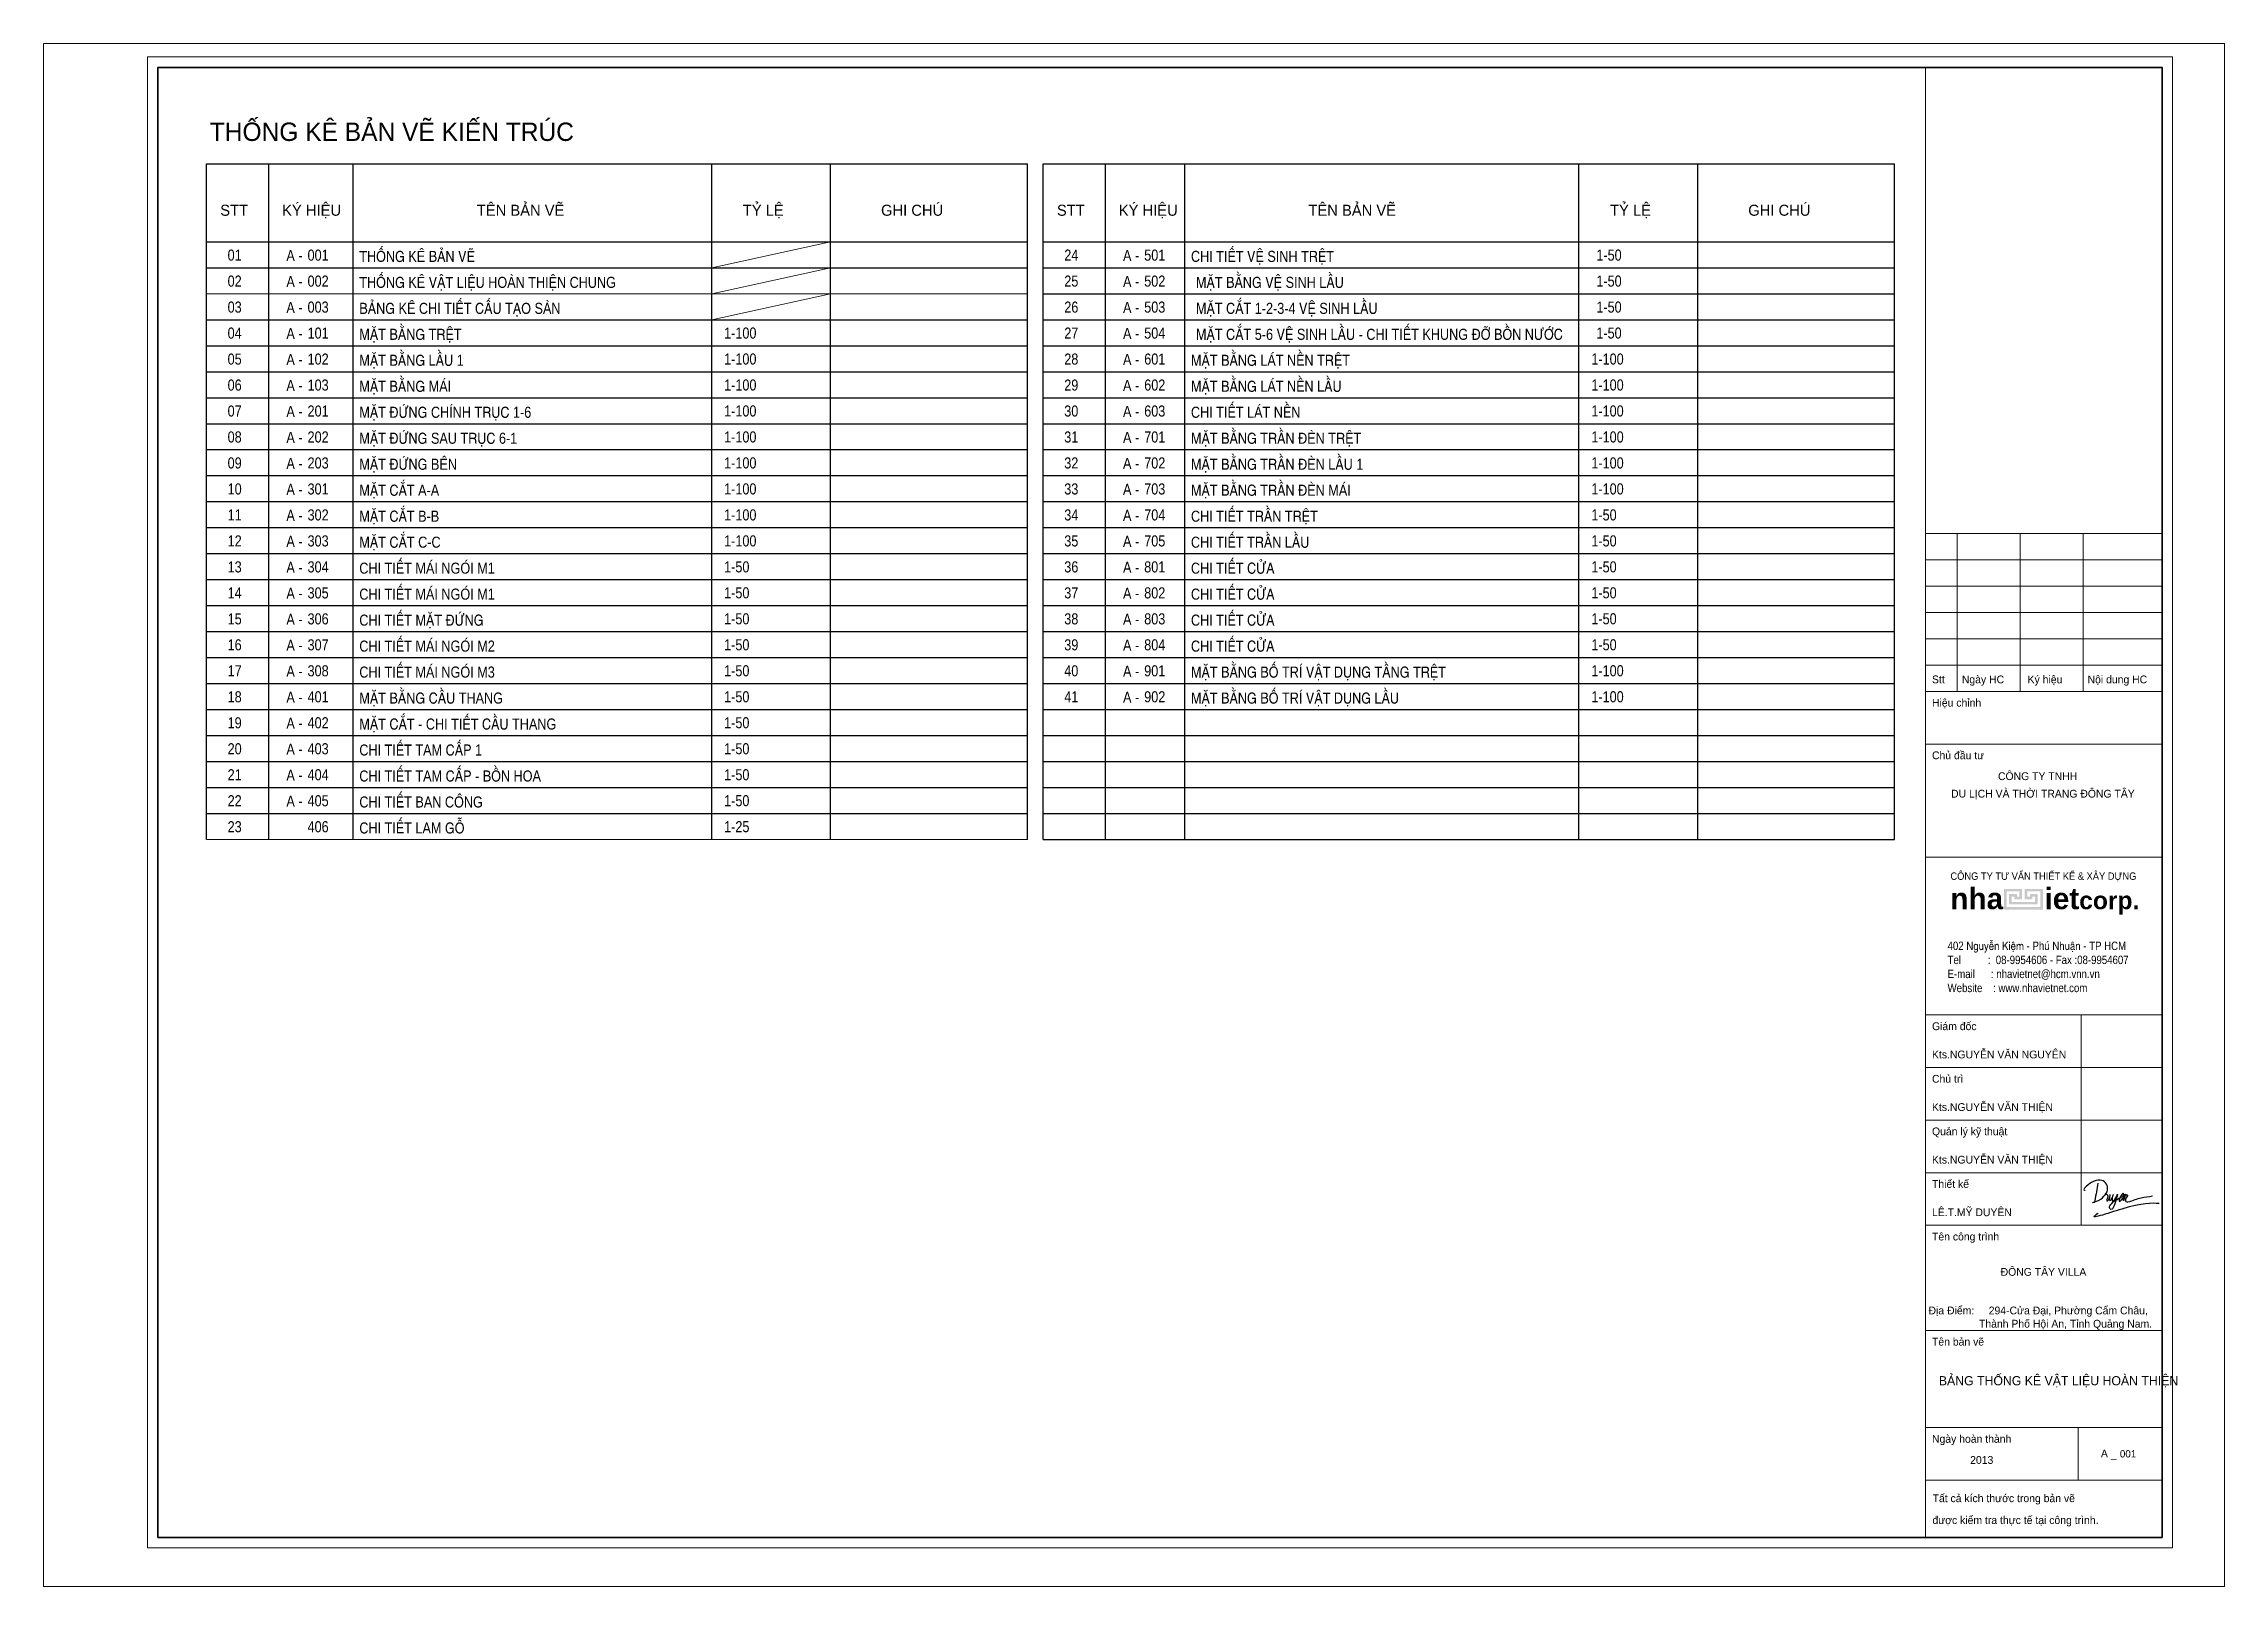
# Model space of a CAD drawing. Header units: inches. Extents: x 88947 to 296847, y 35049 to 161062.
# Drawn here: x 88947 to 118647, y 119058 to 140060 of the extents above; entities that cross this region are included whole.
import ezdxf
from ezdxf.enums import TextEntityAlignment as Align

# ---------------------------------------------------------------- set-up
doc = ezdxf.new("R2010")
doc.units = ezdxf.units.IN
doc.header["$MEASUREMENT"] = 0
doc.layers.add('$AUDIT_BAD_LAYER1', color=7, linetype='Continuous')
doc.layers.add('text', color=2, linetype='Continuous')
for name, color, linetype, lineweight in [('0.15', 175, 'Continuous', 20), ('0.4', 1, 'Continuous', 30), ('A-Text', 30, 'Continuous', 9), ('A-Wall', 2, 'Continuous', 35), ('GHICHU', 40, 'Continuous', 18), ('HACTH', 8, 'Continuous', 5), ('KHUNG 2', 144, 'Continuous', 18), ('Net thay', 3, 'Continuous', 25), ('NETMANH', 192, 'Continuous', 18), ('NTHAY2', 51, 'Continuous', 25), ('THAY', 3, 'Continuous', 18)]:
    doc.layers.add(name, color=color, linetype=linetype, lineweight=lineweight)
doc.styles.add('FRANKO', font='VFRANKO.TTF')
doc.styles.add('HELVE OM', font='VHELVCB.TTF')
doc.styles.add('KHUNGTEN', font='VHELVEB.TTF')

msp = doc.modelspace()

# ---------------------------------------------------------------- texts
at = {"layer": 'GHICHU', "style": 'FRANKO'}
msp.add_text('THOÁNG KEÂ BAÛN VEÕ KIEÁN TRUÙC', height=250, dxfattribs=at).set_placement((91210, 138735.2))
at = {"layer": 'GHICHU'}
for s, height, style, p in [('STT', 150, 'FRANKO', (91353, 137791.7)), ('KYÙ HIEÄU', 150, 'FRANKO', (92195.8, 137791.7)), ('TEÂN BAÛN VEÕ', 150, 'FRANKO', (94847.1, 137791.7)), ('TYÛ LEÄ', 150, 'FRANKO', (98469.7, 137791.7)), ('GHI CHUÙ', 150, 'FRANKO', (100352.2, 137791.7)), ('STT', 150, 'FRANKO', (102747.3, 137791.7)), ('KYÙ HIEÄU', 150, 'FRANKO', (103590, 137791.7)), ('TEÂN BAÛN VEÕ', 150, 'FRANKO', (106173.3, 137791.7)), ('TYÛ LEÄ', 150, 'FRANKO', (110280.6, 137791.7)), ('GHI CHUÙ', 150, 'FRANKO', (112163.1, 137791.7)), ('THOÁNG KEÂ BAÛN VEÕ', 150.32, 'HELVE OM', (93246.8, 137163.7)), ('CHI TIEÁT VEÄ SINH TREÄT ', 150.32, 'HELVE OM', (104573, 137163.7)), ('1-50', 150.32, 'HELVE OM', (110094.1, 137181.4)), ('THOÁNG KEÂ VAÄT LIEÄU HOAØN THIEÄN CHUNG', 150.32, 'HELVE OM', (93246.8, 136810)), ('MAËT BAÈNG VEÄ SINH LAÀU', 150.32, 'HELVE OM', (104641, 136810)), ('1-50', 150.32, 'HELVE OM', (110094.1, 136827.7)), ('BAÛNG KEÂ CHI TIEÁT CAÁU TAÏO SAØN', 150.32, 'HELVE OM', (93246.8, 136456.3)), ('MAËT CAÉT 1-2-3-4 VEÄ SINH LAÀU', 150.32, 'HELVE OM', (104641, 136456.3)), ('1-50', 150.32, 'HELVE OM', (110094.1, 136474)), ('MAËT BAÈNG TREÄT', 150.32, 'HELVE OM', (93246.8, 136102.6)), ('1-100', 150.32, 'HELVE OM', (98215.2, 136120.3)), ('MAËT CAÉT 5-6 VEÄ SINH LAÀU - CHI TIEÁT KHUNG ÑÔÕ BOÀN NÖÔÙC', 150.32, 'HELVE OM', (104641, 136102.6)), ('1-50', 150.32, 'HELVE OM', (110094.1, 136120.3)), ('MAËT BAÈNG LAÀU 1', 150.32, 'HELVE OM', (93246.8, 135748.9)), ('1-100', 150.32, 'HELVE OM', (98215.2, 135766.6)), ('MAËT BAÈNG LAÙT NEÀN TREÄT', 150.32, 'HELVE OM', (104573, 135748.9)), ('1-100', 150.32, 'HELVE OM', (110026.1, 135766.6)), ('MAËT BAÈNG MAÙI', 150.32, 'HELVE OM', (93246.8, 135395.2)), ('1-100', 150.32, 'HELVE OM', (98215.2, 135412.9)), ('MAËT BAÈNG LAÙT NEÀN LAÀU ', 150.32, 'HELVE OM', (104573, 135395.2)), ('1-100', 150.32, 'HELVE OM', (110026.1, 135412.9)), ('MAËT ÑÖÙNG CHÍNH TRUÏC 1-6', 150.32, 'HELVE OM', (93246.8, 135041.5)), ('1-100', 150.32, 'HELVE OM', (98215.2, 135059.2)), ('CHI TIEÁT LAÙT NEÀN', 150.32, 'HELVE OM', (104573, 135041.5)), ('1-100', 150.32, 'HELVE OM', (110026.1, 135059.2)), ('MAËT ÑÖÙNG SAU TRUÏC 6-1', 150.32, 'HELVE OM', (93246.8, 134687.8)), ('1-100', 150.32, 'HELVE OM', (98215.2, 134705.5)), ('MAËT BAÈNG TRAÀN ÑEØN TREÄT ', 150.32, 'HELVE OM', (104573, 134687.8)), ('1-100', 150.32, 'HELVE OM', (110026.1, 134705.5)), ('MAËT ÑÖÙNG BEÂN', 150.32, 'HELVE OM', (93246.8, 134334.1)), ('1-100', 150.32, 'HELVE OM', (98215.2, 134351.8)), ('MAËT BAÈNG TRAÀN ÑEØN LAÀU 1', 150.32, 'HELVE OM', (104573, 134334.1)), ('1-100', 150.32, 'HELVE OM', (110026.1, 134351.8)), ('MAËT CAÉT A-A', 150.32, 'HELVE OM', (93246.8, 133980.4)), ('1-100', 150.32, 'HELVE OM', (98215.2, 133998.1)), ('MAËT BAÈNG TRAÀN ÑEØN MAÙI', 150.32, 'HELVE OM', (104573, 133980.4)), ('1-100', 150.32, 'HELVE OM', (110026.1, 133998.1)), ('MAËT CAÉT B-B', 150.32, 'HELVE OM', (93246.8, 133626.7)), ('1-100', 150.32, 'HELVE OM', (98215.2, 133644.4)), ('CHI TIEÁT TRAÀN TREÄT', 150.32, 'HELVE OM', (104573, 133626.7)), ('1-50', 150.32, 'HELVE OM', (110026.1, 133644.4)), ('MAËT CAÉT C-C', 150.32, 'HELVE OM', (93246.8, 133273)), ('1-100', 150.32, 'HELVE OM', (98215.2, 133290.7)), ('CHI TIEÁT TRAÀN LAÀU ', 150.32, 'HELVE OM', (104573, 133273)), ('1-50', 150.32, 'HELVE OM', (110026.1, 133290.7)), ('CHI TIEÁT MAÙI NGOÙI M1', 150.32, 'HELVE OM', (93246.8, 132919.3)), ('CHI TIEÁT CÖÛA', 150.32, 'HELVE OM', (104573, 132919.3)), ('1-50', 150.32, 'HELVE OM', (98215.2, 132937)), ('1-50', 150.32, 'HELVE OM', (110026.1, 132937)), ('CHI TIEÁT MAÙI NGOÙI M1', 150.32, 'HELVE OM', (93246.8, 132565.6)), ('1-50', 150.32, 'HELVE OM', (98215.2, 132583.4)), ('CHI TIEÁT CÖÛA', 150.32, 'HELVE OM', (104573, 132565.6)), ('1-50', 150.32, 'HELVE OM', (110026.1, 132583.4)), ('CHI TIEÁT MAËT ÑÖÙNG', 150.32, 'HELVE OM', (93246.8, 132211.9)), ('1-50', 150.32, 'HELVE OM', (98215.2, 132229.7)), ('CHI TIEÁT CÖÛA', 150.32, 'HELVE OM', (104573, 132211.9)), ('1-50', 150.32, 'HELVE OM', (110026.1, 132229.7)), ('CHI TIEÁT MAÙI NGOÙI M2', 150.32, 'HELVE OM', (93246.8, 131858.2)), ('1-50', 150.32, 'HELVE OM', (98215.2, 131876)), ('CHI TIEÁT CÖÛA', 150.32, 'HELVE OM', (104573, 131858.2)), ('1-50', 150.32, 'HELVE OM', (110026.1, 131876)), ('CHI TIEÁT MAÙI NGOÙI M3', 150.32, 'HELVE OM', (93246.8, 131504.5)), ('1-50', 150.32, 'HELVE OM', (98215.2, 131522.3)), ('MAËT BAÈNG BOÁ TRÍ VAÄT DUÏNG TAÀNG TREÄT', 150.32, 'HELVE OM', (104573, 131504.5)), ('1-100', 150.32, 'HELVE OM', (110026.1, 131522.3)), ('MAËT BAÈNG CAÀU THANG', 150.32, 'HELVE OM', (93246.8, 131150.9)), ('MAËT BAÈNG BOÁ TRÍ VAÄT DUÏNG LAÀU ', 150.32, 'HELVE OM', (104573, 131150.9)), ('1-50', 150.32, 'HELVE OM', (98215.2, 131168.6)), ('1-100', 150.32, 'HELVE OM', (110026.1, 131168.6)), ('MAËT CAÉT - CHI TIEÁT CAÀU THANG', 150.32, 'HELVE OM', (93246.8, 130797.2)), ('1-50', 150.32, 'HELVE OM', (98215.2, 130814.9)), ('CHI TIEÁT TAM CAÁP 1', 150.32, 'HELVE OM', (93246.8, 130443.5)), ('1-50', 150.32, 'HELVE OM', (98215.2, 130461.2)), ('CHI TIEÁT TAM CAÁP - BOÀN HOA', 150.32, 'HELVE OM', (93246.8, 130089.8)), ('1-50', 150.32, 'HELVE OM', (98215.2, 130107.5)), ('CHI TIEÁT BAN COÂNG', 150.32, 'HELVE OM', (93246.8, 129736.1)), ('1-50', 150.32, 'HELVE OM', (98215.2, 129753.8)), ('CHI TIEÁT LAM GOÃ', 150.32, 'HELVE OM', (93246.8, 129382.4)), ('1-25', 150.32, 'HELVE OM', (98215.2, 129400.1))]:
    msp.add_text(s, height=height, dxfattribs=dict(at, style=style)).set_placement(p, align=Align.MIDDLE_LEFT)
at = {"layer": 'GHICHU', "style": 'HELVE OM'}
for s, p in [('01', (91549.1, 137105.6)), ('A - ', (92387.6, 137100.1)), ('001', (92685.6, 137105.6)), ('24', (102943.4, 137105.6)), ('A - ', (103781.8, 137100.1)), ('501', (104079.9, 137105.6)), ('02', (91549.1, 136751.9)), ('A - ', (92387.6, 136746.4)), ('002', (92685.6, 136751.9)), ('25', (102943.4, 136751.9)), ('A - ', (103781.8, 136746.4)), ('502', (104079.9, 136751.9)), ('03', (91549.1, 136398.2)), ('A - ', (92387.6, 136392.7)), ('003', (92685.6, 136398.2)), ('26', (102943.4, 136398.2)), ('A - ', (103781.8, 136392.7)), ('503', (104079.9, 136398.2)), ('04', (91549.1, 136044.5)), ('A - ', (92387.6, 136039)), ('101', (92685.6, 136044.5)), ('27', (102943.4, 136044.5)), ('A - ', (103781.8, 136039)), ('504', (104079.9, 136044.5)), ('05', (91549.1, 135690.8)), ('A - ', (92387.6, 135685.4)), ('102', (92685.6, 135690.8)), ('28', (102943.4, 135690.8)), ('A - ', (103781.8, 135685.4)), ('601', (104079.9, 135690.8)), ('06', (91549.1, 135337.1)), ('A - ', (92387.6, 135331.7)), ('103', (92685.6, 135337.1)), ('29', (102943.4, 135337.1)), ('A - ', (103781.8, 135331.7)), ('602', (104079.9, 135337.1)), ('07', (91549.1, 134983.4)), ('201', (92685.6, 134983.4)), ('30', (102943.4, 134983.4)), ('603', (104079.9, 134983.4)), ('A - ', (92387.6, 134978)), ('A - ', (103781.8, 134978)), ('08', (91549.1, 134629.7)), ('A - ', (92387.6, 134624.3)), ('202', (92685.6, 134629.7)), ('31', (102943.4, 134629.7)), ('A - ', (103781.8, 134624.3)), ('701', (104079.9, 134629.7)), ('09', (91549.1, 134276)), ('A - ', (92387.6, 134270.6)), ('203', (92685.6, 134276)), ('32', (102943.4, 134276)), ('A - ', (103781.8, 134270.6)), ('702', (104079.9, 134276)), ('10', (91549.1, 133922.3)), ('A - ', (92387.6, 133916.9)), ('301', (92685.6, 133922.3)), ('33', (102943.4, 133922.3)), ('A - ', (103781.8, 133916.9)), ('703', (104079.9, 133922.3)), ('11', (91549.1, 133568.6)), ('A - ', (92387.6, 133563.2)), ('302', (92685.6, 133568.6)), ('34', (102943.4, 133568.6)), ('A - ', (103781.8, 133563.2)), ('704', (104079.9, 133568.6)), ('12', (91549.1, 133214.9)), ('A - ', (92387.6, 133209.5)), ('303', (92685.6, 133214.9)), ('35', (102943.4, 133214.9)), ('A - ', (103781.8, 133209.5)), ('705', (104079.9, 133214.9)), ('13', (91549.1, 132861.3)), ('A - ', (92387.6, 132855.8)), ('304', (92685.6, 132861.3)), ('36', (102943.4, 132861.3)), ('A - ', (103781.8, 132855.8)), ('801', (104079.9, 132861.3)), ('14', (91549.1, 132507.6)), ('A - ', (92387.6, 132502.1)), ('305', (92685.6, 132507.6)), ('37', (102943.4, 132507.6)), ('A - ', (103781.8, 132502.1)), ('802', (104079.9, 132507.6)), ('15', (91549.1, 132153.9)), ('A - ', (92387.6, 132148.4)), ('306', (92685.6, 132153.9)), ('38', (102943.4, 132153.9)), ('A - ', (103781.8, 132148.4)), ('803', (104079.9, 132153.9)), ('16', (91549.1, 131800.2)), ('A - ', (92387.6, 131794.7)), ('307', (92685.6, 131800.2)), ('39', (102943.4, 131800.2)), ('A - ', (103781.8, 131794.7)), ('804', (104079.9, 131800.2)), ('17', (91549.1, 131446.5)), ('A - ', (92387.6, 131441)), ('308', (92685.6, 131446.5)), ('40', (102943.4, 131446.5)), ('A - ', (103781.8, 131441)), ('901', (104079.9, 131446.5)), ('18', (91549.1, 131092.8)), ('A - ', (92387.6, 131087.3)), ('401', (92685.6, 131092.8)), ('41', (102943.4, 131092.8)), ('A - ', (103781.8, 131087.3)), ('902', (104079.9, 131092.8)), ('19', (91549.1, 130739.1)), ('A - ', (92387.6, 130733.6)), ('402', (92685.6, 130739.1)), ('20', (91549.1, 130385.4)), ('A - ', (92387.6, 130379.9)), ('403', (92685.6, 130385.4)), ('21', (91549.1, 130031.7)), ('A - ', (92387.6, 130026.2)), ('404', (92685.6, 130031.7)), ('22', (91549.1, 129678)), ('A - ', (92387.6, 129672.6)), ('405', (92685.6, 129678)), ('23', (91549.1, 129324.3)), ('406', (92685.6, 129324.3))]:
    msp.add_text(s, height=150.32, dxfattribs=at).set_placement(p, align=Align.CENTER)
at = {"layer": 'text', "style": 'FRANKO'}
for s, height, p in [('BAÛNG THOÁNG KEÂ VAÄT LIEÄU HOAØN THIEÄN', 125, (114758.7, 121795)), ('001', 100, (117224.1, 120812.6))]:
    msp.add_text(s, height=height, dxfattribs=at).set_placement(p)

# ---------------------------------------------------------------- blocks, each defined once
blk = doc.blocks.new('A$C22DF5D2D')
for points in [[(-10, 1159), (-123, 479), (-148, 421), (-212, 409), (-104, 451), (219, 660), (363, 901), (147, 1267), (-150, 1235), (-388, 1094), (-537, 889), (-506, 892)], [(2356, 378), (916, 165), (-61, -39), (0, 0), (-61, -39)], [(255, 700), (290, 728), (339, 743), (363, 705), (341, 552), (331, 483), (357, 485), (464, 729), (431, 561), (448, 495), (513, 535), (530, 566), (588, 726), (535, 529), (559, 486), (639, 526), (747, 742), (622, 304), (565, 189), (507, 143), (444, 188), (443, 257), (521, 382), (803, 578), (926, 655), (981, 729), (981, 766), (870, 665), (831, 456), (904, 515), (1051, 736), (976, 480), (1094, 717), (1127, 703), (1105, 634), (1056, 499), (1066, 460), (1148, 442), (1421, 530), (1656, 597), (2094, 666)]]:
    blk.add_spline(points, degree=3)
blk = doc.blocks.new('khung ten')
at = {"layer": '0.4'}
h = blk.add_hatch(color=256, dxfattribs=at)
h.paths.add_polyline_path([(303108, -206615), (302758, -206615), (302758, -207015), (303508, -207015), (303508, -206615), (303158, -206615), (303158, -206815), (303308, -206815), (303308, -206765), (303358, -206765), (303358, -206865), (302908, -206865), (302908, -206765), (302958, -206765), (302958, -206815), (303108, -206815)])
h.paths.add_polyline_path([(303058, -206665), (303058, -206765), (303008, -206765), (303008, -206715), (302858, -206715), (302858, -206915), (303408, -206915), (303408, -206715), (303258, -206715), (303258, -206765), (303208, -206765), (303208, -206665), (303458, -206665), (303458, -206965), (302808, -206965), (302808, -206665)], flags=16)
at = {"layer": '0.15', "ltscale": 0.7}
blk.add_line((301249, -213090), (305804, -213090), dxfattribs=at)
at = {"layer": 'A-Wall', "ltscale": 0.7}
blk.add_lwpolyline([(267204, -219099), (305804, -219099), (305804, -190799), (267204, -190799)], close=True, dxfattribs=at)
at = {"layer": 'KHUNG 2', "ltscale": 0.7}
for p, q in [((301249, -219099), (301249, -190799)), ((301249, -199776), (305804, -199776)), ((301856, -202813), (301856, -199776)), ((303071, -202813), (303071, -199776)), ((304286, -202813), (304286, -199776)), ((301249, -200282), (305804, -200282)), ((301249, -200789), (305804, -200789)), ((305804, -201295), (301249, -201295)), ((301249, -201801), (305804, -201801)), ((301249, -202307), (305804, -202307)), ((301249, -202813), (305804, -202813)), ((301249, -203826), (305804, -203826)), ((301249, -206004), (305804, -206004)), ((301249, -209041), (305804, -209041)), ((304246, -213090), (304246, -209041)), ((301249, -210053), (305804, -210053)), ((301249, -211065), (305804, -211065)), ((301249, -212078), (305804, -212078)), ((301249, -213090), (305804, -213090)), ((301249, -215115), (305804, -215115)), ((301249, -216986), (305804, -216986)), ((304185, -217998), (304185, -216986)), ((301249, -217998), (305804, -217998))]:
    blk.add_line(p, q, dxfattribs=at)
blk.add_lwpolyline([(267004, -219299), (306004, -219299), (306004, -190599), (267004, -190599)], close=True, dxfattribs=at)
at = {"layer": 'NETMANH', "ltscale": 0.7}
blk.add_lwpolyline([(265004, -220042), (307004, -220042), (307004, -190342), (265004, -190342)], close=True, dxfattribs=at)
at = {"layer": 'text', "linetype": 'Continuous', "xscale": 0.5, "yscale": 0.5, "zscale": 0.5}
blk.add_blockref('A$C22DF5D2D', (304573, -212860), dxfattribs=at)
at = {"layer": '$AUDIT_BAD_LAYER1', "color": 2, "linetype": 'Continuous', "style": 'KHUNGTEN', "width": 0.9}
blk.add_text('COÂNG TY TÖ VAÁN THIEÁT KEÁ & XAÂY DÖÏNG', height=142.53, dxfattribs=at).set_placement((303519, -206369), align=Align.MIDDLE_CENTER)
at = {"layer": '$AUDIT_BAD_LAYER1', "color": 2, "linetype": 'Continuous', "insert": (301673, -207630), "char_height": 161.97, "width": 6102.51, "attachment_point": 1, "style": 'KHUNGTEN'}
blk.add_mtext('{\\fVNI-Helve-Condense|b0|i0|c0|p2;402 Nguyeãn Kieäm - Phuù Nhuaän - TP HCM \\PTel          :  08-9954606 - Fax :08-9954607\\PE-mail      : nhavietnet@hcm.vnn.vn\\PWebsite    : www.nhavietnet.com}', dxfattribs=at)
at = {"layer": 'text', "linetype": 'Continuous', "style": 'FRANKO'}
for s, p in [('Stt', (301373, -202657)), ('Ngaøy HC', (301948, -202657)), ('Kyù hieäu', (303215, -202657)), ('Noäi dung HC', (304369, -202657)), ('Hieäu chænh', (301373, -203106)), ('Chuû ñaàu tö', (301373, -204118)), ('COÂNG TY TNHH ', (302644, -204520)), ('DU LÒCH VAØ THÔØI TRANG ÑOÂNG TAÂY', (301740, -204857)), ('Giaùm ñoác', (301373, -209334)), ('Kts.NGUYEÃN VAÊN NGUYEÂN', (301373, -209878)), ('Chuû trì', (301373, -210346)), ('Kts.NGUYEÃN VAÊN THIEÄN', (301373, -210890)), ('Quaûn lyù kyõ thuaät', (301373, -211358)), ('Kts.NGUYEÃN VAÊN THIEÄN', (301373, -211903)), ('Thieát keá', (301373, -212370)), ('LEÂ.T.MYÕ DUYEÂN', (301373, -212915)), ('Teân coâng trình', (301373, -213383)), ('ÑOÂNG TAÂY VILLA', (302695, -214063)), ('Ñòa Ñieåm:     294-Cöûa Ñaïi, Phöôøng Caåm Chaâu, ', (301306, -214806)), ('Thaønh Phoá Hoäi An, Tænh Quaûng Nam.', (302278, -215061)), ('Teân baûn veõ ', (301373, -215407)), ('Ngaøy hoaøn thaønh', (301373, -217278)), ('2013', (302108, -217684)), ('A _ ', (304627, -217560)), ('Taát caû kích thöôùc trong baûn veõ ', (301385, -218421)), ('ñöôïc kieåm tra thöïc teá taïi coâng trình.', (301381, -218842))]:
    blk.add_text(s, height=150, dxfattribs=at).set_placement(p)
at = {"layer": 'text', "linetype": 'Continuous', "insert": (303546, -206852), "char_height": 410.12, "width": 9417.44, "attachment_point": 5, "style": 'KHUNGTEN'}
blk.add_mtext('{\\fVNI-Helve|b1|i0|c0|p2;nha     iet\\H0.8274x;corp.}', dxfattribs=at)

# ---------------------------------------------------------------- linework, layer by layer
at = {"layer": 'GHICHU'}
msp.add_line((103408.3, 131349.3), (103408.3, 137362.1), dxfattribs=at)
at = {"layer": 'HACTH'}
for points in [[(98046.4, 137008.4), (99665.3, 137362.1)], [(98046.4, 136654.7), (99665.3, 137008.4)], [(98046.4, 136301), (99665.3, 136654.7)]]:
    msp.add_lwpolyline(points, dxfattribs=at)
at = {"layer": 'Net thay'}
for p, q in [((91167.9, 129227.1), (91167.9, 138423.2)), ((91167.9, 138423.2), (102345.5, 138423.2)), ((92014.1, 129227.1), (92014.1, 138423.2)), ((93161.5, 129227.1), (93161.5, 138423.2)), ((98046.4, 129227.1), (98046.4, 138423.2)), ((99665.3, 129227.1), (99665.3, 138423.2)), ((102345.5, 129580.8), (102345.5, 138423.2)), ((102345.5, 129227.1), (102345.5, 138423.2)), ((102562.1, 129227.1), (102562.1, 138423.2)), ((102562.1, 138423.2), (114156.4, 138423.2)), ((103408.3, 129227.1), (103408.3, 138423.2)), ((104487.7, 129227.1), (104487.7, 138423.2)), ((109857.3, 129227.1), (109857.3, 138423.2)), ((111476.2, 129227.1), (111476.2, 138423.2)), ((114156.4, 129580.8), (114156.4, 138423.2)), ((114156.4, 129227.1), (114156.4, 138423.2)), ((91167.9, 137362.1), (102345.5, 137362.1)), ((91167.9, 137362.1), (102345.5, 137362.1)), ((102562.1, 137362.1), (114156.4, 137362.1)), ((102562.1, 137362.1), (114156.4, 137362.1)), ((102562.1, 129227.1), (114156.4, 129227.1))]:
    msp.add_line(p, q, dxfattribs=at)
at = {"layer": 'NTHAY2'}
for p, q in [((91167.9, 137008.4), (102345.5, 137008.4)), ((102562.1, 137008.4), (114156.4, 137008.4)), ((102562.1, 136654.7), (114156.4, 136654.7)), ((91167.9, 136301), (102345.5, 136301)), ((102562.1, 136301), (114156.4, 136301)), ((91167.9, 135947.3), (102345.5, 135947.3)), ((102562.1, 135947.3), (114156.4, 135947.3)), ((91167.9, 135593.6), (102345.5, 135593.6)), ((92014.1, 135593.6), (102345.5, 135593.6)), ((92014.1, 135593.6), (102345.5, 135593.6)), ((102562.1, 135593.6), (114156.4, 135593.6)), ((103408.3, 135593.6), (114156.4, 135593.6)), ((103408.3, 135593.6), (114156.4, 135593.6)), ((91167.9, 135239.9), (102345.5, 135239.9)), ((102562.1, 135239.9), (114156.4, 135239.9)), ((91167.9, 134886.2), (102345.5, 134886.2)), ((102562.1, 134886.2), (114156.4, 134886.2)), ((91167.9, 134532.5), (102345.5, 134532.5)), ((102562.1, 134532.5), (114156.4, 134532.5)), ((91167.9, 134178.8), (102345.5, 134178.8)), ((102562.1, 134178.8), (114156.4, 134178.8)), ((91167.9, 133825.1), (102345.5, 133825.1)), ((92014.1, 133825.1), (102345.5, 133825.1)), ((102562.1, 133825.1), (114156.4, 133825.1)), ((103408.3, 133825.1), (114156.4, 133825.1)), ((91167.9, 133471.4), (102345.5, 133471.4)), ((102562.1, 133471.4), (114156.4, 133471.4)), ((91167.9, 133117.7), (102345.5, 133117.7)), ((102562.1, 133117.7), (114156.4, 133117.7)), ((91167.9, 132764), (102345.5, 132764)), ((102562.1, 132764), (114156.4, 132764)), ((91167.9, 132410.4), (102345.5, 132410.4)), ((102562.1, 132410.4), (114156.4, 132410.4)), ((91167.9, 132056.7), (102345.5, 132056.7)), ((92014.1, 132056.7), (102345.5, 132056.7)), ((92014.1, 132056.7), (102345.5, 132056.7)), ((102562.1, 132056.7), (114156.4, 132056.7)), ((103408.3, 132056.7), (114156.4, 132056.7)), ((103408.3, 132056.7), (114156.4, 132056.7)), ((91167.9, 131703), (102345.5, 131703)), ((102562.1, 131703), (114156.4, 131703)), ((91167.9, 131349.3), (102345.5, 131349.3)), ((102562.1, 131349.3), (114156.4, 131349.3)), ((91167.9, 130995.6), (102345.5, 130995.6)), ((102562.1, 130995.6), (114156.4, 130995.6)), ((91167.9, 130641.9), (102345.5, 130641.9)), ((102562.1, 130641.9), (114156.4, 130641.9)), ((91167.9, 130288.2), (102345.5, 130288.2)), ((102562.1, 130288.2), (114156.4, 130288.2)), ((91167.9, 129934.5), (102345.5, 129934.5)), ((102562.1, 129934.5), (114156.4, 129934.5)), ((91167.9, 129580.8), (102345.5, 129580.8)), ((102562.1, 129580.8), (114156.4, 129580.8))]:
    msp.add_line(p, q, dxfattribs=at)
at = {"layer": 'THAY'}
for p, q in [((91167.9, 136654.7), (102345.5, 136654.7)), ((92014.1, 129580.8), (102345.5, 129580.8)), ((92014.1, 129580.8), (102345.5, 129580.8)), ((103408.3, 129580.8), (114156.4, 129580.8)), ((91167.9, 129227.1), (102345.5, 129227.1))]:
    msp.add_line(p, q, dxfattribs=at)

# ---------------------------------------------------------------- block references
at = {"layer": 'A-Text', "xscale": 0.7071428571362048, "yscale": 0.7071428573544836, "zscale": 0.7071428573664265}
msp.add_blockref('khung ten', (-98448.5, 274659.1), dxfattribs=at)

msp.set_redraw_order([(e.dxf.handle, doc.entitydb.next_handle()) for e in msp.query("TEXT MTEXT ATTDEF DIMENSION ARC_DIMENSION")])  # texts and dimensions are drawn at this point

doc.saveas('drawing.dxf')
